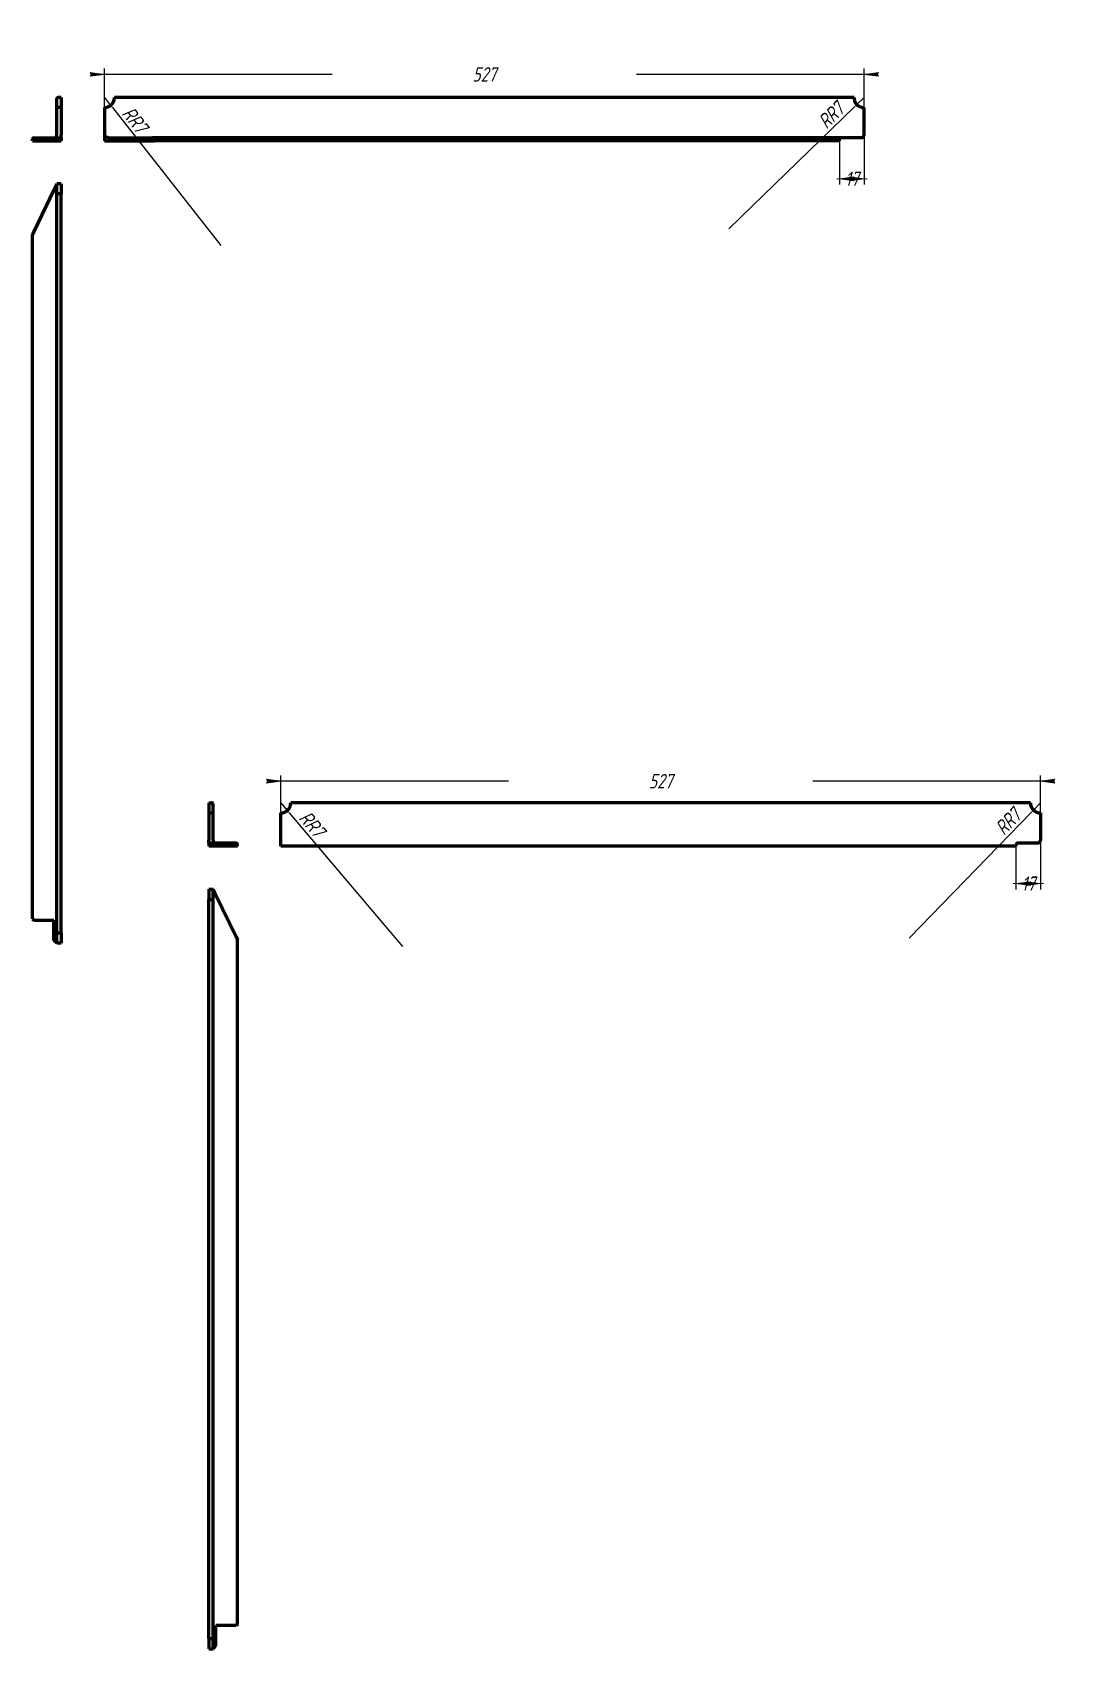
# Model space of a CAD drawing. Header units: millimetres. Extents: x -591 to 5315, y -924 to 297.
# Drawn here: x 2549 to 2906, y -768 to -207 of the extents above; entities that cross this region are included whole.
import ezdxf

# ---------------------------------------------------------------- set-up
doc = ezdxf.new("R2010")
doc.units = ezdxf.units.MM
doc.linetypes.add('K5LT_BASIC', pattern=[0])
doc.linetypes.add('K5LT_THIN', pattern=[0])
doc.layers.add('Системный слой', color=7, linetype='Continuous')
doc.layers.add('Системный слой (1)', color=7, linetype='Continuous', true_color=0x909090)
doc.styles.add('KDIMTEXTSTYLE', font='GOST_AU.SHX', dxfattribs={"width": 0.96, "oblique": 15, "height": 5})
doc.dimstyles.new('KDIMSTYLE (0.50)', dxfattribs={"dimtxt": 5, "dimasz": 1, "dimexe": 2, "dimexo": 0, "dimgap": 1, "dimtad": 1, "dimlfac": 2, "dimtxsty": 'KDIMTEXTSTYLE', "dimsah": 1, "dimcen": 0, "dimdle": 1, "dimadec": 0, "dimazin": 0, "dimtfac": 0.667, "dimtmove": 0, "dimatfit": 3, "dimfxl": 1, "dimtvp": 1, "dimtolj": 1, "dimtzin": 0, "dimarcsym": 0})

msp = doc.modelspace()

# ---------------------------------------------------------------- blocks, each defined once
blk = doc.blocks.new('KDIMARROW_01')
at = {"layer": 'Системный слой'}
blk.add_hatch(color=0, dxfattribs=at).paths.add_polyline_path([(-5, -0.6582624912261956), (0, 0), (-5, 0.658262491226197), (-4.5, 5.51091059616309e-16)])
at = {"layer": 'Системный слой', "color": 0, "linetype": 'K5LT_THIN', "lineweight": 18}
for p, q in [((-4.5, 5.51091059616309e-16), (-5, 0.658262491226197)), ((-5, 0.658262491226197), (0, 0)), ((0, 0), (-5, -0.6582624912261956)), ((-5, -0.6582624912261956), (-4.5, 5.51091059616309e-16))]:
    blk.add_line(p, q, dxfattribs=at)
at = {"layer": 'Системный слой (1)', "color": 0, "linetype": 'K5LT_THIN', "lineweight": 18}
blk.add_line((0, 0), (-1, 0), dxfattribs=at)
blk = doc.blocks.new('KDIMARROW_02')
at = {"layer": 'Системный слой'}
blk.add_hatch(color=0, dxfattribs=at).paths.add_polyline_path([(4.5, -5.51091059616309e-16), (5, 0.6582624912261956), (0, 0), (5, -0.658262491226197)])
at = {"layer": 'Системный слой', "color": 0, "linetype": 'K5LT_THIN', "lineweight": 18}
for p, q in [((5, 0.6582624912261956), (0, 0)), ((0, 0), (5, -0.658262491226197)), ((0, 0), (7, -8.572527594031472e-16)), ((4.5, -5.51091059616309e-16), (5, 0.6582624912261956)), ((5, -0.658262491226197), (4.5, -5.51091059616309e-16))]:
    blk.add_line(p, q, dxfattribs=at)
at = {"layer": 'Системный слой (1)', "color": 0, "linetype": 'K5LT_THIN', "lineweight": 18}
blk.add_line((0, 0), (-1, 0), dxfattribs=at)

# ---------------------------------------------------------------- dimensions: what is measured, and where the dimension line sits
at = {"layer": 'Системный слой (1)', "color": 7}
for base, p1, p2, location, override in [((2574.004528677454, -221.2636400999596), (2837.504528677454, -232.7616496664318), (2574.004528677454, -232.7616496664319), (2705.754528677454, -221.2636400999596), {"dimexo": 0, "dimpost": '\\H5.0;\\W0.965;\\Q15;<>', "dimblk1": 'KDIMARROW_01', "dimblk2": 'KDIMARROW_01', "dimse1": 0, "dimse2": 0, "dimclrt": 7, "dimtolj": 1}), ((2829.004528677509, -257.495653817483), (2837.504528677455, -242.2616496664386), (2829.004528677509, -244.2616496664386), (2833.254528677482, -257.495653817483), {"dimexo": 0, "dimpost": '\\H5.0;\\W0.965;\\Q15;<>', "dimblk1": 'KDIMARROW_02', "dimblk2": 'KDIMARROW_02', "dimse1": 0, "dimse2": 0, "dimclrt": 7, "dimtolj": 1}), ((2635.174194637739, -466.4966640910056), (2898.674194637739, -477.5104809676684), (2635.174194637739, -477.5104809676685), (2766.924194637739, -466.4966640910056), {"dimexo": 0, "dimpost": '\\H5.0;\\W0.965;\\Q15;<>', "dimblk1": 'KDIMARROW_01', "dimblk2": 'KDIMARROW_01', "dimse1": 0, "dimse2": 0, "dimclrt": 7, "dimtolj": 1}), ((2890.174194637794, -502.0569277298115), (2898.674194637739, -487.0104809676752), (2890.174194637794, -489.0104809676752), (2894.424194637767, -502.0569277298115), {"dimexo": 0, "dimpost": '\\H5.0;\\W0.965;\\Q15;<>', "dimblk1": 'KDIMARROW_02', "dimblk2": 'KDIMARROW_02', "dimse1": 0, "dimse2": 0, "dimclrt": 7, "dimtolj": 1})]:
    msp.add_linear_dim(base=base, p1=p1, p2=p2, location=location, dimstyle='KDIMSTYLE (0.50)', override=override, dxfattribs=at).render()
for center, radius, location in [((2574.004528677454, -229.2616496664319), 3.500000000000053, (2581.78432559871, -239.1539180525094)), ((2837.504528677454, -229.2616496664319), 3.4999999999992486, (2828.47377598811, -238.0267919825643)), ((2635.174194637739, -474.0104809676685), 3.4999999999996114, (2643.306992736614, -483.6146367890359)), ((2898.674194637739, -474.0104809676685), 3.4999999999997833, (2889.913199596145, -483.0452571043159))]:
    msp.add_radius_dim(center=center, radius=radius, location=location, dimstyle='KDIMSTYLE (0.50)', override={"dimpost": '\\H5.0;\\W0.965;\\Q15;R<>', "dimblk2": 'KDIMARROW_02', "dimclrt": 7, "dimtolj": 1}, dxfattribs=at).render()

# ---------------------------------------------------------------- linework, layer by layer
at = {"layer": 'Системный слой (1)', "color": 5, "linetype": 'K5LT_BASIC', "lineweight": 60, "true_color": 0x0000ff}
for p, q in [((2557.504528677425, -232.7616496664319), (2557.504528677425, -229.7616496664386)), ((2559.004528677425, -229.2616496664319), (2558.004528677425, -229.2616496664319)), ((2559.004528677425, -229.2616496664319), (2559.004528677425, -232.7616496664319)), ((2834.004528677454, -229.2616496664319), (2577.504528677454, -229.2616496664319)), ((2557.504528677425, -242.2616496664386), (2557.504528677425, -232.7616496664319)), ((2559.004528677425, -232.7616496664319), (2557.504528677425, -232.7616496664319)), ((2559.004528677425, -232.7616496664319), (2559.004528677425, -242.2616496664386)), ((2574.004528677454, -232.7616496664319), (2574.004528677454, -242.2616496664386)), ((2837.504528677509, -242.2616496664386), (2837.504528677454, -232.7616496664319)), ((2549.004528677425, -244.2616496664386), (2549.004528677425, -243.7616496664386)), ((2549.004528677425, -244.2616496664386), (2559.004528677425, -244.2616496664386)), ((2549.504528677425, -243.2616496664386), (2556.504528677425, -243.2616496664386)), ((2556.504528677425, -243.2616496664386), (2559.004528677425, -243.2616496664386)), ((2559.004528677425, -243.2616496664386), (2559.004528677425, -242.2616496664386)), ((2559.004528677425, -243.2616496664386), (2559.004528677425, -243.7616496664386)), ((2559.004528677425, -243.7616496664386), (2559.004528677425, -244.2616496664386)), ((2574.004528677454, -242.2616496664386), (2574.004528677454, -244.2616496664386)), ((2574.004528677454, -244.2616496664386), (2591.504528677454, -244.2616496664299)), ((2576.063352206869, -243.2616496664386), (2590.475116912739, -243.2616496664386)), ((2829.504528677454, -243.2616496664386), (2590.475116912739, -243.2616496664386)), ((2591.504528677454, -243.7616496664386), (2591.504528677454, -244.2616496664299)), ((2829.004528677509, -244.2616496664386), (2591.504528677454, -244.2616496664299)), ((2829.004528677509, -244.2616496664386), (2829.004528677509, -243.7616496664386)), ((2836.504528677504, -243.2616496664386), (2829.504528677454, -243.2616496664386)), ((2556.504528677421, -261.3204731958833), (2549.504528677425, -275.7322379017535)), ((2556.504528677421, -261.3204731958833), (2557.504528677425, -259.2616496664684)), ((2557.504528677425, -262.7257512816057), (2557.504528677425, -259.2616496664684)), ((2559.004528677425, -259.2616496664684), (2557.504528677425, -259.2616496664684)), ((2557.504528677425, -519.2975480513285), (2557.504528677425, -262.7257512816057)), ((2559.004528677425, -262.7616496664684), (2558.004528677425, -262.7616496664684)), ((2559.004528677425, -259.2616496664684), (2559.004528677425, -262.7616496664684)), ((2559.004528677425, -519.2616496664684), (2559.004528677425, -262.7616496664684)), ((2549.504528677425, -275.7322379017535), (2549.004528677425, -276.7616496664684)), ((2549.004528677425, -514.2616496665235), (2549.004528677425, -276.7616496664684)), ((2610.17419463771, -474.0104809676685), (2610.17419463771, -477.5104809676685)), ((2610.17419463771, -474.0104809676685), (2611.17419463771, -474.0104809676685)), ((2611.67419463771, -477.5104809676685), (2611.67419463771, -474.5104809676752)), ((2895.174194637739, -474.0104809676685), (2638.674194637739, -474.0104809676752)), ((2610.17419463771, -477.5104809676685), (2610.17419463771, -487.0104809676752)), ((2610.17419463771, -477.5104809676685), (2611.67419463771, -477.5104809676685)), ((2611.67419463771, -487.0104809676752), (2611.67419463771, -477.5104809676685)), ((2635.174194637739, -489.0104809676752), (2635.174194637739, -477.5104809676685)), ((2898.674194637739, -477.5104809676685), (2898.674194637739, -487.0104809676752)), ((2610.17419463771, -488.0104809676752), (2610.17419463771, -487.0104809676752)), ((2612.67419463771, -488.0104809676752), (2610.17419463771, -488.0104809676752)), ((2610.17419463771, -488.0104809676752), (2610.17419463771, -488.5104809676752)), ((2610.17419463771, -488.5104809676752), (2610.17419463771, -489.0104809676752)), ((2620.17419463771, -489.0104809676752), (2610.17419463771, -489.0104809676752)), ((2619.67419463771, -488.0104809676752), (2612.67419463771, -488.0104809676752)), ((2620.17419463771, -489.0104809676752), (2620.17419463771, -488.5104809676752)), ((2890.174194637794, -489.0104809676752), (2635.174194637739, -489.0104809676752)), ((2890.174194637739, -488.5104809676752), (2890.174194637794, -489.0104809676752)), ((2897.67419463774, -488.0104809676752), (2890.674194637739, -488.0104809676752)), ((2610.17419463771, -504.010480967705), (2611.67419463771, -504.010480967705)), ((2610.17419463771, -504.010480967705), (2610.17419463771, -507.510480967705)), ((2612.674194637713, -506.0693044971199), (2611.67419463771, -504.010480967705)), ((2611.67419463771, -507.4745825828422), (2611.67419463771, -504.010480967705)), ((2610.17419463771, -507.510480967705), (2611.17419463771, -507.510480967705)), ((2610.17419463771, -764.010480967705), (2610.17419463771, -507.510480967705)), ((2611.67419463771, -764.046379352565), (2611.67419463771, -507.4745825828422)), ((2612.674194637713, -506.0693044971199), (2619.67419463771, -520.48106920299)), ((2549.004528677425, -514.2616496665235), (2549.504528677425, -514.7616496664684)), ((2549.504528677425, -514.7616496664684), (2556.504528677425, -514.7616496665134)), ((2556.504528677425, -521.7616496665185), (2556.504528677425, -514.7616496665134)), ((2557.504528677425, -522.7616496665235), (2557.504528677425, -519.2975480513285)), ((2559.004528677425, -519.2616496664684), (2558.004528677425, -519.2616496664684)), ((2559.004528677425, -519.2616496664684), (2559.004528677425, -522.7616496664684)), ((2619.67419463771, -520.48106920299), (2620.17419463771, -521.510480967705)), ((2620.17419463771, -759.01048096776), (2620.17419463771, -521.510480967705)), ((2557.504528677425, -522.7616496665235), (2556.504528677425, -521.7616496665185)), ((2559.004528677425, -522.7616496664684), (2557.504528677425, -522.7616496665235)), ((2612.67419463771, -766.510480967755), (2612.67419463771, -759.51048096775)), ((2619.67419463771, -759.510480967705), (2612.67419463771, -759.51048096775)), ((2620.17419463771, -759.01048096776), (2619.67419463771, -759.510480967705)), ((2610.17419463771, -764.010480967705), (2610.17419463771, -767.510480967705)), ((2610.17419463771, -764.010480967705), (2611.17419463771, -764.010480967705)), ((2610.17419463771, -767.510480967705), (2611.67419463771, -767.510480967705)), ((2611.67419463771, -767.510480967705), (2611.67419463771, -764.046379352565)), ((2611.67419463771, -767.510480967705), (2612.67419463771, -766.510480967755))]:
    msp.add_line(p, q, dxfattribs=at)
for centre, radius, start, end in [((2558.004528677425, -229.7616496664386), 0.4999999999999455, 89.99994722653763, 180), ((2574.004528677454, -229.2616496664319), 3.499999999999924, 269.9999999999999, 351.7867892981518), ((2574.004528677454, -229.2616496664317), 3.499999999999924, 351.7867892981481, 0), ((2837.504528677454, -229.2616496664317), 3.499999999999924, 179.9993622923949, 188.213210701845), ((2837.504528677454, -229.2616496664319), 3.499999999999923, 188.2132107018417, 270), ((2549.504528677425, -243.7616496664386), 0.4999999999999455, 90, 180), ((2556.504528677425, -242.2616496664386), 0.999999999999946, 270.0000000014786, 0), ((2829.504528677454, -243.7616496664386), 0.4999999999999455, 90, 180), ((2836.504528677455, -242.2616496664386), 0.999999999999946, 270.0000000014786, 0), ((2611.17419463771, -474.5104809676752), 0.4999999999999455, 0, 90.00005277347314), ((2635.174194637739, -474.0104809676685), 3.499999999999923, 270, 0), ((2898.674194637739, -474.0104809676685), 3.499999999999923, 180, 270), ((2612.67419463771, -487.0104809676752), 0.999999999999946, 180, 269.9999999985084), ((2897.674194637739, -487.0104809676752), 0.999999999999946, 270, 0), ((2619.67419463771, -488.5104809676752), 0.4999999999998346, 0, 90), ((2890.674194637739, -488.5104809676752), 0.4999999999998346, 90, 180)]:
    msp.add_arc(centre, radius, start, end, dxfattribs=at)
for centre, major_axis, ratio, start_param, end_param in [((2576.063352206882, -242.2616496664386), (-2.05882352941166, -1.437668786582393e-14), 0.4857142857142843, 0, 1.57079632678844), ((2590.475116912755, -243.7616496664386), (-1.029411764705773, -7.18834393291157e-15), 0.4857142857142844, 3.141592653589777, 4.712388980402451)]:
    msp.add_ellipse(centre, major_axis=major_axis, ratio=ratio, start_param=start_param, end_param=end_param, dxfattribs=at)
for points, knots in [([(2558.004528677425, -262.7616496664684), (2557.958203151835, -262.7616495242016), (2557.865941621809, -262.7616875270412), (2557.75456436958, -262.7612730552275), (2557.671239177376, -262.7596090955565), (2557.612102234916, -262.7569053017098), (2557.572226418394, -262.7531574684097), (2557.522174061035, -262.7451441410042), (2557.504528713858, -262.7357728164459), (2557.504528677425, -262.7257512816057)], [0, 0, 0, 0, 1.763066633641681, 3.523335688917927, 4.604032639671173, 5.705167036111396, 6.773127678390296, 7.359625959615789, 10, 10, 10, 10]), ([(2611.17419463771, -507.510480967705), (2611.220520163302, -507.5104808254268), (2611.312781693327, -507.5105188282892), (2611.424158945556, -507.5101043564587), (2611.507484137757, -507.5084403966866), (2611.566621080223, -507.505736602991), (2611.60649689674, -507.5019887696403), (2611.656549254097, -507.4939754422494), (2611.674194601275, -507.4846041177098), (2611.67419463771, -507.4745825828422)], [0, 0, 0, 0, 1.763066633689682, 3.523335689007755, 4.604032639677813, 5.705167036031813, 6.773127678428443, 7.359625959595237, 10, 10, 10, 10]), ([(2557.504528677425, -519.2975480513285), (2557.504528556758, -519.2924054919338), (2557.512317898573, -519.2830611167367), (2557.541810516117, -519.2746154436384), (2557.580524206903, -519.2691996806618), (2557.624954216073, -519.2656153707546), (2557.679426190624, -519.2635215646712), (2557.726020849767, -519.2626363365564), (2557.762568662896, -519.2621831022464), (2557.799697270001, -519.2618900365785), (2557.8607606196, -519.2616747584846), (2557.931155556033, -519.2616484460875), (2557.983310829763, -519.2616496795024), (2558.004528677425, -519.2616496664684)], [0, 0, 0, 0, 1.923628765842021, 3.912366476445861, 4.905188176756349, 6.301290703840244, 7.927158207622176, 8.976631233071082, 9.346658304611212, 10.19958297844592, 11.20732079099046, 12.85472641343522, 14, 14, 14, 14]), ([(2611.67419463771, -764.046379352565), (2611.674194758376, -764.041236793164), (2611.666405416563, -764.0318924179819), (2611.636912799015, -764.0234467448468), (2611.598199108223, -764.018030981912), (2611.553769099054, -764.0144466719898), (2611.4992971245, -764.0123528659096), (2611.452702465364, -764.011467637702), (2611.416154652239, -764.0110144035266), (2611.379026045136, -764.010721337786), (2611.317962695539, -764.0105060597339), (2611.247567759105, -764.0104797473286), (2611.195412485372, -764.0104809807331), (2611.17419463771, -764.010480967705)], [0, 0, 0, 0, 1.923628765750015, 3.912366476640704, 4.905188176979665, 6.301290704196613, 7.927158207784916, 8.976631233101392, 9.346658304601208, 10.19958297836843, 11.20732079087993, 12.85472641336287, 14, 14, 14, 14])]:
    msp.add_open_spline(points, degree=3, knots=knots, dxfattribs=at)

msp.set_redraw_order([(e.dxf.handle, doc.entitydb.next_handle()) for e in msp.query("TEXT MTEXT ATTDEF DIMENSION ARC_DIMENSION")])  # texts and dimensions are drawn at this point

doc.saveas('drawing.dxf')
